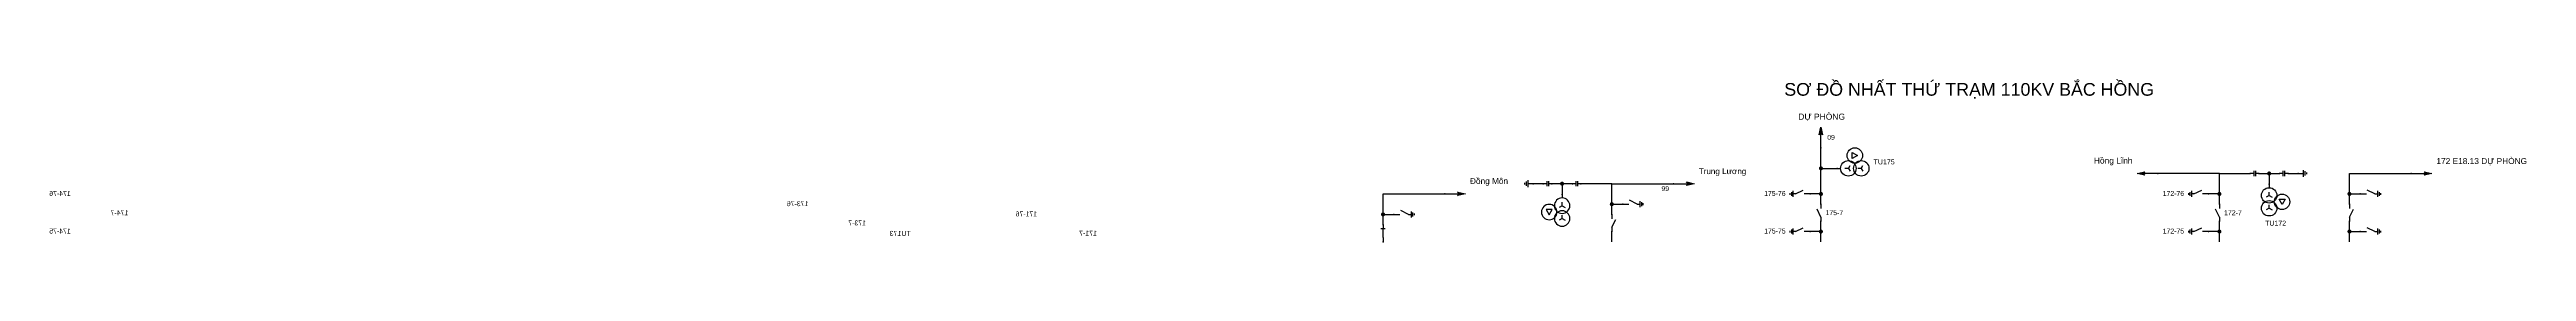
# Model space of a CAD drawing. Header units: millimetres. Extents: x -343 to 411, y 7 to 290.
# Drawn here: x -343 to 378, y 243 to 290 of the extents above; entities that cross this region are included whole.
import ezdxf

# ---------------------------------------------------------------- set-up
doc = ezdxf.new("R2010")
doc.units = ezdxf.units.MM
doc.layers.add('GROUND', color=3, linetype='Continuous', lineweight=25)
doc.layers.add('HV_110KV', color=1, linetype='Continuous', lineweight=25)
doc.layers.add('SYM_PORTS', color=8, linetype='Continuous', plot=False)
doc.layers.add('TEXT', color=7, linetype='Continuous')
doc.styles.add('SLD_TEXT', font='arial.ttf')

# ---------------------------------------------------------------- blocks, each defined once
blk = doc.blocks.new('SYM_DISCONNECTOR_CLOSED')
at = {"lineweight": 25}
for points in [[(-0.625, 1.25), (0.625, 1.25)], [(0, 2.5), (0, 1.25)], [(0, -1.25), (0, 1.5)], [(0, -1.25), (0, -2.5)]]:
    blk.add_lwpolyline(points, dxfattribs=at)
at = {"layer": 'SYM_PORTS'}
for p in [(0, 2.5), (0, -2.5)]:
    blk.add_point(p, dxfattribs=at)
blk.add_attdef('DEVICE_CODE', (1.625, -0.5), '', height=2)
blk = doc.blocks.new('SYM_EARTHING_SWITCH_OPEN')
at = {"lineweight": 25}
for points in [[(0, -1.25), (-1.125, 1)], [(0, 3), (0, 1.25)], [(-0.875, -2), (0.875, -2)], [(-0.5625, -2.4375), (0.5625, -2.4375)], [(-0.25, -2.875), (0.25, -2.875)], [(0, -1.25), (0, -2)]]:
    blk.add_lwpolyline(points, dxfattribs=at)
at = {"layer": 'SYM_PORTS'}
blk.add_point((0, 3), dxfattribs=at)
blk.add_attdef('DEVICE_CODE', (1.875, 0), '', height=2)
blk = doc.blocks.new('SYM_LINE_FEEDER_ARROW')
blk.add_hatch(color=7).paths.add_polyline_path([(0, -3), (-0.5, -0.75), (0, -1.25), (0.5, -0.75)])
at = {"lineweight": 25}
blk.add_lwpolyline([(0, 3), (0, -1.25)], dxfattribs=at)
blk.add_lwpolyline([(0, -3), (-0.5, -0.75), (0, -1.25), (0.5, -0.75)], close=True, dxfattribs=at)
at = {"layer": 'SYM_PORTS'}
blk.add_point((0, 3), dxfattribs=at)
blk.add_attdef('LINE_NAME', (1.5, 0), '', height=2)
blk = doc.blocks.new('SYM_DISCONNECTOR_OPEN')
at = {"lineweight": 25}
for points in [[(0, -1.25), (-1.125, 1)], [(0, 2.5), (0, 1.25)], [(0, -1.25), (0, -2.5)]]:
    blk.add_lwpolyline(points, dxfattribs=at)
at = {"layer": 'SYM_PORTS'}
for p in [(0, 2.5), (0, -2.5)]:
    blk.add_point(p, dxfattribs=at)
blk.add_attdef('DEVICE_CODE', (1, -0.5), '', height=2)
blk = doc.blocks.new('SYM_COUPLING_CAPACITOR')
at = {"lineweight": 25}
for points in [[(-0.75, 0.25), (0.75, 0.25)], [(0, 1.25), (0, 0.25)], [(-0.75, -0.25), (0.75, -0.25)], [(0, -0.25), (0, -1.25)]]:
    blk.add_lwpolyline(points, dxfattribs=at)
at = {"layer": 'SYM_PORTS'}
for p in [(0, 1.25), (0, -1.25)]:
    blk.add_point(p, dxfattribs=at)
blk.add_attdef('DEVICE_CODE', (1.75, -1.75), '', height=2)
blk = doc.blocks.new('SYM_VOLTAGE_TRANSFORMER')
at = {"lineweight": 25}
for points in [[(0, 1.375), (-0.8625, 0.875)], [(0, 4.625), (0, 3.625)], [(0, 1.375), (0, 2.375)], [(0, 1.375), (0.8625, 0.875)], [(0, -2.375), (-0.8625, -2.875)], [(0, -2.375), (0, -1.375)], [(0, -2.375), (0.8625, -2.875)]]:
    blk.add_lwpolyline(points, dxfattribs=at)
blk.add_lwpolyline([(2.875, 0.25), (4.625, 0.25), (3.75, -1.25)], close=True, dxfattribs=at)
for centre in [(0, 1.375), (3.75, -0.5), (0, -2.375)]:
    blk.add_circle(centre, 2.25, dxfattribs=at)
at = {"layer": 'SYM_PORTS'}
blk.add_point((0, 4.625), dxfattribs=at)
blk.add_attdef('DEVICE_CODE', (7, 1.625), '', height=2)
at = {"flags": 1}
blk.add_attdef('RATIO', (7, -1.375), '', height=2, dxfattribs=at)
blk = doc.blocks.new('SYM_GROUND_SYMBOL')
at = {"lineweight": 25}
for points in [[(0, 1.25), (0, -0.25)], [(-1, -0.25), (1, -0.25)], [(-0.625, -0.75), (0.625, -0.75)], [(-0.25, -1.25), (0.25, -1.25)]]:
    blk.add_lwpolyline(points, dxfattribs=at)
at = {"layer": 'SYM_PORTS'}
blk.add_point((0, 1.25), dxfattribs=at)

msp = doc.modelspace()

# ---------------------------------------------------------------- hatches: boundary and pattern name
at = {"layer": 'HV_110KV'}
h = msp.add_hatch(color=7, dxfattribs=at)
edge = h.paths.add_edge_path()
edge.add_arc((97.22, 259.54), 0.6, 0, 360)
h = msp.add_hatch(color=7, dxfattribs=at)
edge = h.paths.add_edge_path()
edge.add_arc((172.5, 264.02), 0.6, 0, 360)
h = msp.add_hatch(color=7, dxfattribs=at)
edge = h.paths.add_edge_path()
edge.add_arc((302.89, 262.53), 0.6, 0, 360)
h = msp.add_hatch(color=7, dxfattribs=at)
edge = h.paths.add_edge_path()
edge.add_arc((111.68, 253.56), 0.6, 0, 360)
h = msp.add_hatch(color=7, dxfattribs=at)
edge = h.paths.add_edge_path()
edge.add_arc((172.5, 256.55), 0.6, 0, 360)
h = msp.add_hatch(color=7, dxfattribs=at)
edge = h.paths.add_edge_path()
edge.add_arc((288.43, 256.55), 0.6, 0, 360)
h = msp.add_hatch(color=7, dxfattribs=at)
edge = h.paths.add_edge_path()
edge.add_arc((326.26, 256.55), 0.6, 0, 360)
h = msp.add_hatch(color=7, dxfattribs=at)
edge = h.paths.add_edge_path()
edge.add_arc((45.13, 250.57), 0.6, 0, 360)
h = msp.add_hatch(color=7, dxfattribs=at)
edge = h.paths.add_edge_path()
edge.add_arc((172.5, 245.57), 0.6, 0, 360)
h = msp.add_hatch(color=7, dxfattribs=at)
edge = h.paths.add_edge_path()
edge.add_arc((288.43, 245.57), 0.6, 0, 360)
h = msp.add_hatch(color=7, dxfattribs=at)
edge = h.paths.add_edge_path()
edge.add_arc((326.26, 245.57), 0.6, 0, 360)

# ---------------------------------------------------------------- linework, layer by layer
at = {"layer": 'GROUND'}
for points in [[(91.74, 259.54), (88.75, 259.54)], [(308.38, 262.53), (311.37, 262.53)]]:
    msp.add_lwpolyline(points, dxfattribs=at)
at = {"layer": 'HV_110KV'}
for points in [[(172.5, 264.02), (172.5, 270)], [(97.22, 259.54), (94.24, 259.54)], [(100.21, 259.54), (97.22, 259.54)], [(97.22, 259.54), (97.22, 256.38)], [(111.68, 259.54), (102.71, 259.54)], [(111.68, 253.56), (111.68, 259.54)], [(111.68, 259.54), (129.62, 259.54)], [(172.5, 256.55), (172.5, 264.02)], [(172.5, 264.02), (177.24, 264.02)], [(288.43, 262.53), (270.49, 262.53)], [(288.43, 256.55), (288.43, 262.53)], [(288.43, 262.53), (297.4, 262.53)], [(299.9, 262.53), (302.89, 262.53)], [(302.89, 262.53), (302.89, 259.37)], [(302.89, 262.53), (305.88, 262.53)], [(326.26, 256.55), (326.26, 262.53), (344.2, 262.53)], [(45.13, 250.57), (45.13, 256.55), (63.07, 256.55)], [(111.68, 250.57), (111.68, 253.56)], [(111.68, 253.56), (114.84, 253.56)], [(172.5, 256.55), (169.34, 256.55)], [(172.5, 253.56), (172.5, 256.55)], [(288.43, 256.55), (285.27, 256.55)], [(288.43, 253.56), (288.43, 256.55)], [(326.26, 253.56), (326.26, 256.55)], [(326.26, 256.55), (329.42, 256.55)], [(45.13, 247.58), (45.13, 250.57)], [(45.13, 250.57), (48.29, 250.57)], [(111.68, 242.58), (111.68, 245.57)], [(172.5, 245.57), (169.34, 245.57)], [(172.5, 245.57), (172.5, 248.56)], [(172.5, 242.58), (172.5, 245.57)], [(288.43, 245.57), (285.27, 245.57)], [(288.43, 245.57), (288.43, 248.56)], [(288.43, 242.58), (288.43, 245.57)], [(326.26, 245.57), (326.26, 248.56)], [(326.26, 242.58), (326.26, 245.57)], [(326.26, 245.57), (329.42, 245.57)]]:
    msp.add_lwpolyline(points, dxfattribs=at)

# ---------------------------------------------------------------- block references
at = {"layer": 'GROUND'}
for name, p, rotation in [('SYM_GROUND_SYMBOL', (87.5, 259.54), 270), ('SYM_COUPLING_CAPACITOR', (307.13, 262.53), 270), ('SYM_GROUND_SYMBOL', (312.62, 262.53), 90)]:
    msp.add_blockref(name, p, dxfattribs=dict(at, rotation=rotation))
at = {"layer": 'HV_110KV'}
for name, p, rotation in [('SYM_LINE_FEEDER_ARROW', (172.5, 273), 180), ('SYM_COUPLING_CAPACITOR', (92.99, 259.54), 270), ('SYM_COUPLING_CAPACITOR', (101.46, 259.54), 270), ('SYM_LINE_FEEDER_ARROW', (132.62, 259.54), 90), ('SYM_LINE_FEEDER_ARROW', (267.49, 262.53), 270), ('SYM_COUPLING_CAPACITOR', (298.65, 262.53), 270), ('SYM_LINE_FEEDER_ARROW', (347.2, 262.53), 90), ('SYM_LINE_FEEDER_ARROW', (66.07, 256.55), 90)]:
    msp.add_blockref(name, p, dxfattribs=dict(at, rotation=rotation))
ref = msp.add_blockref('SYM_VOLTAGE_TRANSFORMER', (181.86, 264.02), dxfattribs=dict(at, rotation=90))
ref.add_attrib('DEVICE_CODE', 'TU175', (187.84, 265.18), dxfattribs={"layer": 'TEXT', "height": 1.461, "style": 'SLD_TEXT'})
ref = msp.add_blockref('SYM_EARTHING_SWITCH_OPEN', (332.42, 256.55), dxfattribs=dict(at, xscale=-1, rotation=90))
ref.add_attrib('DEVICE_CODE', '174-76', (336.64, 255.98), dxfattribs={"layer": 'TEXT', "extrusion": (0, 0, -1), "height": 1.433, "style": 'SLD_TEXT'})
ref = msp.add_blockref('SYM_DISCONNECTOR_OPEN', (326.26, 251.06), dxfattribs=dict(at, xscale=-1))
ref.add_attrib('DEVICE_CODE', '174-7', (319.87, 250.35), dxfattribs={"layer": 'TEXT', "extrusion": (0, 0, -1), "height": 1.447, "style": 'SLD_TEXT'})
ref = msp.add_blockref('SYM_EARTHING_SWITCH_OPEN', (117.84, 253.56), dxfattribs=dict(at, xscale=-1, rotation=90))
ref.add_attrib('DEVICE_CODE', '173-76', (122.07, 252.99), dxfattribs={"layer": 'TEXT', "extrusion": (0, 0, -1), "height": 1.433, "style": 'SLD_TEXT'})
ref = msp.add_blockref('SYM_VOLTAGE_TRANSFORMER', (97.22, 251.75), dxfattribs=dict(at, xscale=-1))
ref.add_attrib('DEVICE_CODE', 'TU173', (92.29, 244.31), dxfattribs={"layer": 'TEXT', "extrusion": (0, 0, -1), "height": 1.461, "style": 'SLD_TEXT'})
ref = msp.add_blockref('SYM_EARTHING_SWITCH_OPEN', (166.34, 256.55), dxfattribs=dict(at, rotation=270))
ref.add_attrib('DEVICE_CODE', '175-76', (156, 255.98), dxfattribs={"layer": 'TEXT', "height": 1.433, "style": 'SLD_TEXT'})
ref = msp.add_blockref('SYM_DISCONNECTOR_OPEN', (172.5, 251.06), dxfattribs=at)
ref.add_attrib('DEVICE_CODE', '175-7', (173.85, 250.36), dxfattribs={"layer": 'TEXT', "height": 1.435, "style": 'SLD_TEXT'})
ref = msp.add_blockref('SYM_EARTHING_SWITCH_OPEN', (282.27, 256.55), dxfattribs=dict(at, rotation=270))
ref.add_attrib('DEVICE_CODE', '172-76', (271.93, 255.98), dxfattribs={"layer": 'TEXT', "height": 1.433, "style": 'SLD_TEXT'})
ref = msp.add_blockref('SYM_DISCONNECTOR_OPEN', (288.43, 251.06), dxfattribs=at)
ref.add_attrib('DEVICE_CODE', '172-7', (289.78, 250.35), dxfattribs={"layer": 'TEXT', "height": 1.447, "style": 'SLD_TEXT'})
ref = msp.add_blockref('SYM_VOLTAGE_TRANSFORMER', (302.89, 254.74), dxfattribs=at)
ref.add_attrib('DEVICE_CODE', 'TU172', (301.71, 247.3), dxfattribs={"layer": 'TEXT', "height": 1.461, "style": 'SLD_TEXT'})
ref = msp.add_blockref('SYM_EARTHING_SWITCH_OPEN', (332.42, 245.57), dxfattribs=dict(at, xscale=-1, rotation=90))
ref.add_attrib('DEVICE_CODE', '174-75', (336.64, 245), dxfattribs={"layer": 'TEXT', "extrusion": (0, 0, -1), "height": 1.433, "style": 'SLD_TEXT'})
ref = msp.add_blockref('SYM_DISCONNECTOR_OPEN', (111.68, 248.07), dxfattribs=dict(at, xscale=-1))
ref.add_attrib('DEVICE_CODE', '173-7', (105.29, 247.37), dxfattribs={"layer": 'TEXT', "extrusion": (0, 0, -1), "height": 1.435, "style": 'SLD_TEXT'})
ref = msp.add_blockref('SYM_EARTHING_SWITCH_OPEN', (51.29, 250.57), dxfattribs=dict(at, xscale=-1, rotation=90))
ref.add_attrib('DEVICE_CODE', '171-76', (55.51, 250), dxfattribs={"layer": 'TEXT', "extrusion": (0, 0, -1), "height": 1.433, "style": 'SLD_TEXT'})
ref = msp.add_blockref('SYM_DISCONNECTOR_CLOSED', (45.13, 245.08), dxfattribs=dict(at, xscale=-1))
ref.add_attrib('DEVICE_CODE', '171-7', (38.11, 244.37), dxfattribs={"layer": 'TEXT', "extrusion": (0, 0, -1), "height": 1.447, "style": 'SLD_TEXT'})
ref = msp.add_blockref('SYM_EARTHING_SWITCH_OPEN', (166.34, 245.57), dxfattribs=dict(at, rotation=270))
ref.add_attrib('DEVICE_CODE', '175-75', (156, 245), dxfattribs={"layer": 'TEXT', "height": 1.433, "style": 'SLD_TEXT'})
ref = msp.add_blockref('SYM_EARTHING_SWITCH_OPEN', (282.27, 245.57), dxfattribs=dict(at, rotation=270))
ref.add_attrib('DEVICE_CODE', '172-75', (271.93, 245), dxfattribs={"layer": 'TEXT', "height": 1.433, "style": 'SLD_TEXT'})

# ---------------------------------------------------------------- texts
at = {"layer": 'TEXT', "attachment_point": 7, "style": 'SLD_TEXT'}
for s, insert, char_height in [('SƠ ĐỒ NHẤT THỨ TRẠM 110KV BẮC HỒNG', (161.85, 284.39), 3.7077), ('DỰ PHÒNG', (165.93, 277.83), 1.762), ('09', (174.35, 272.32), 1.425), ('Hồng Lĩnh', (251.92, 264.89), 1.741), ('172 E18.13 DỰ PHÒNG', (351.55, 264.89), 1.7305), ('Đồng Môn', (70.42, 258.94), 1.719), ('Trung Lương', (136.97, 261.83), 1.682), ('99', (126.11, 257.36), 1.425)]:
    msp.add_mtext(s, dxfattribs=dict(at, insert=insert, char_height=char_height))

doc.saveas('drawing.dxf')
